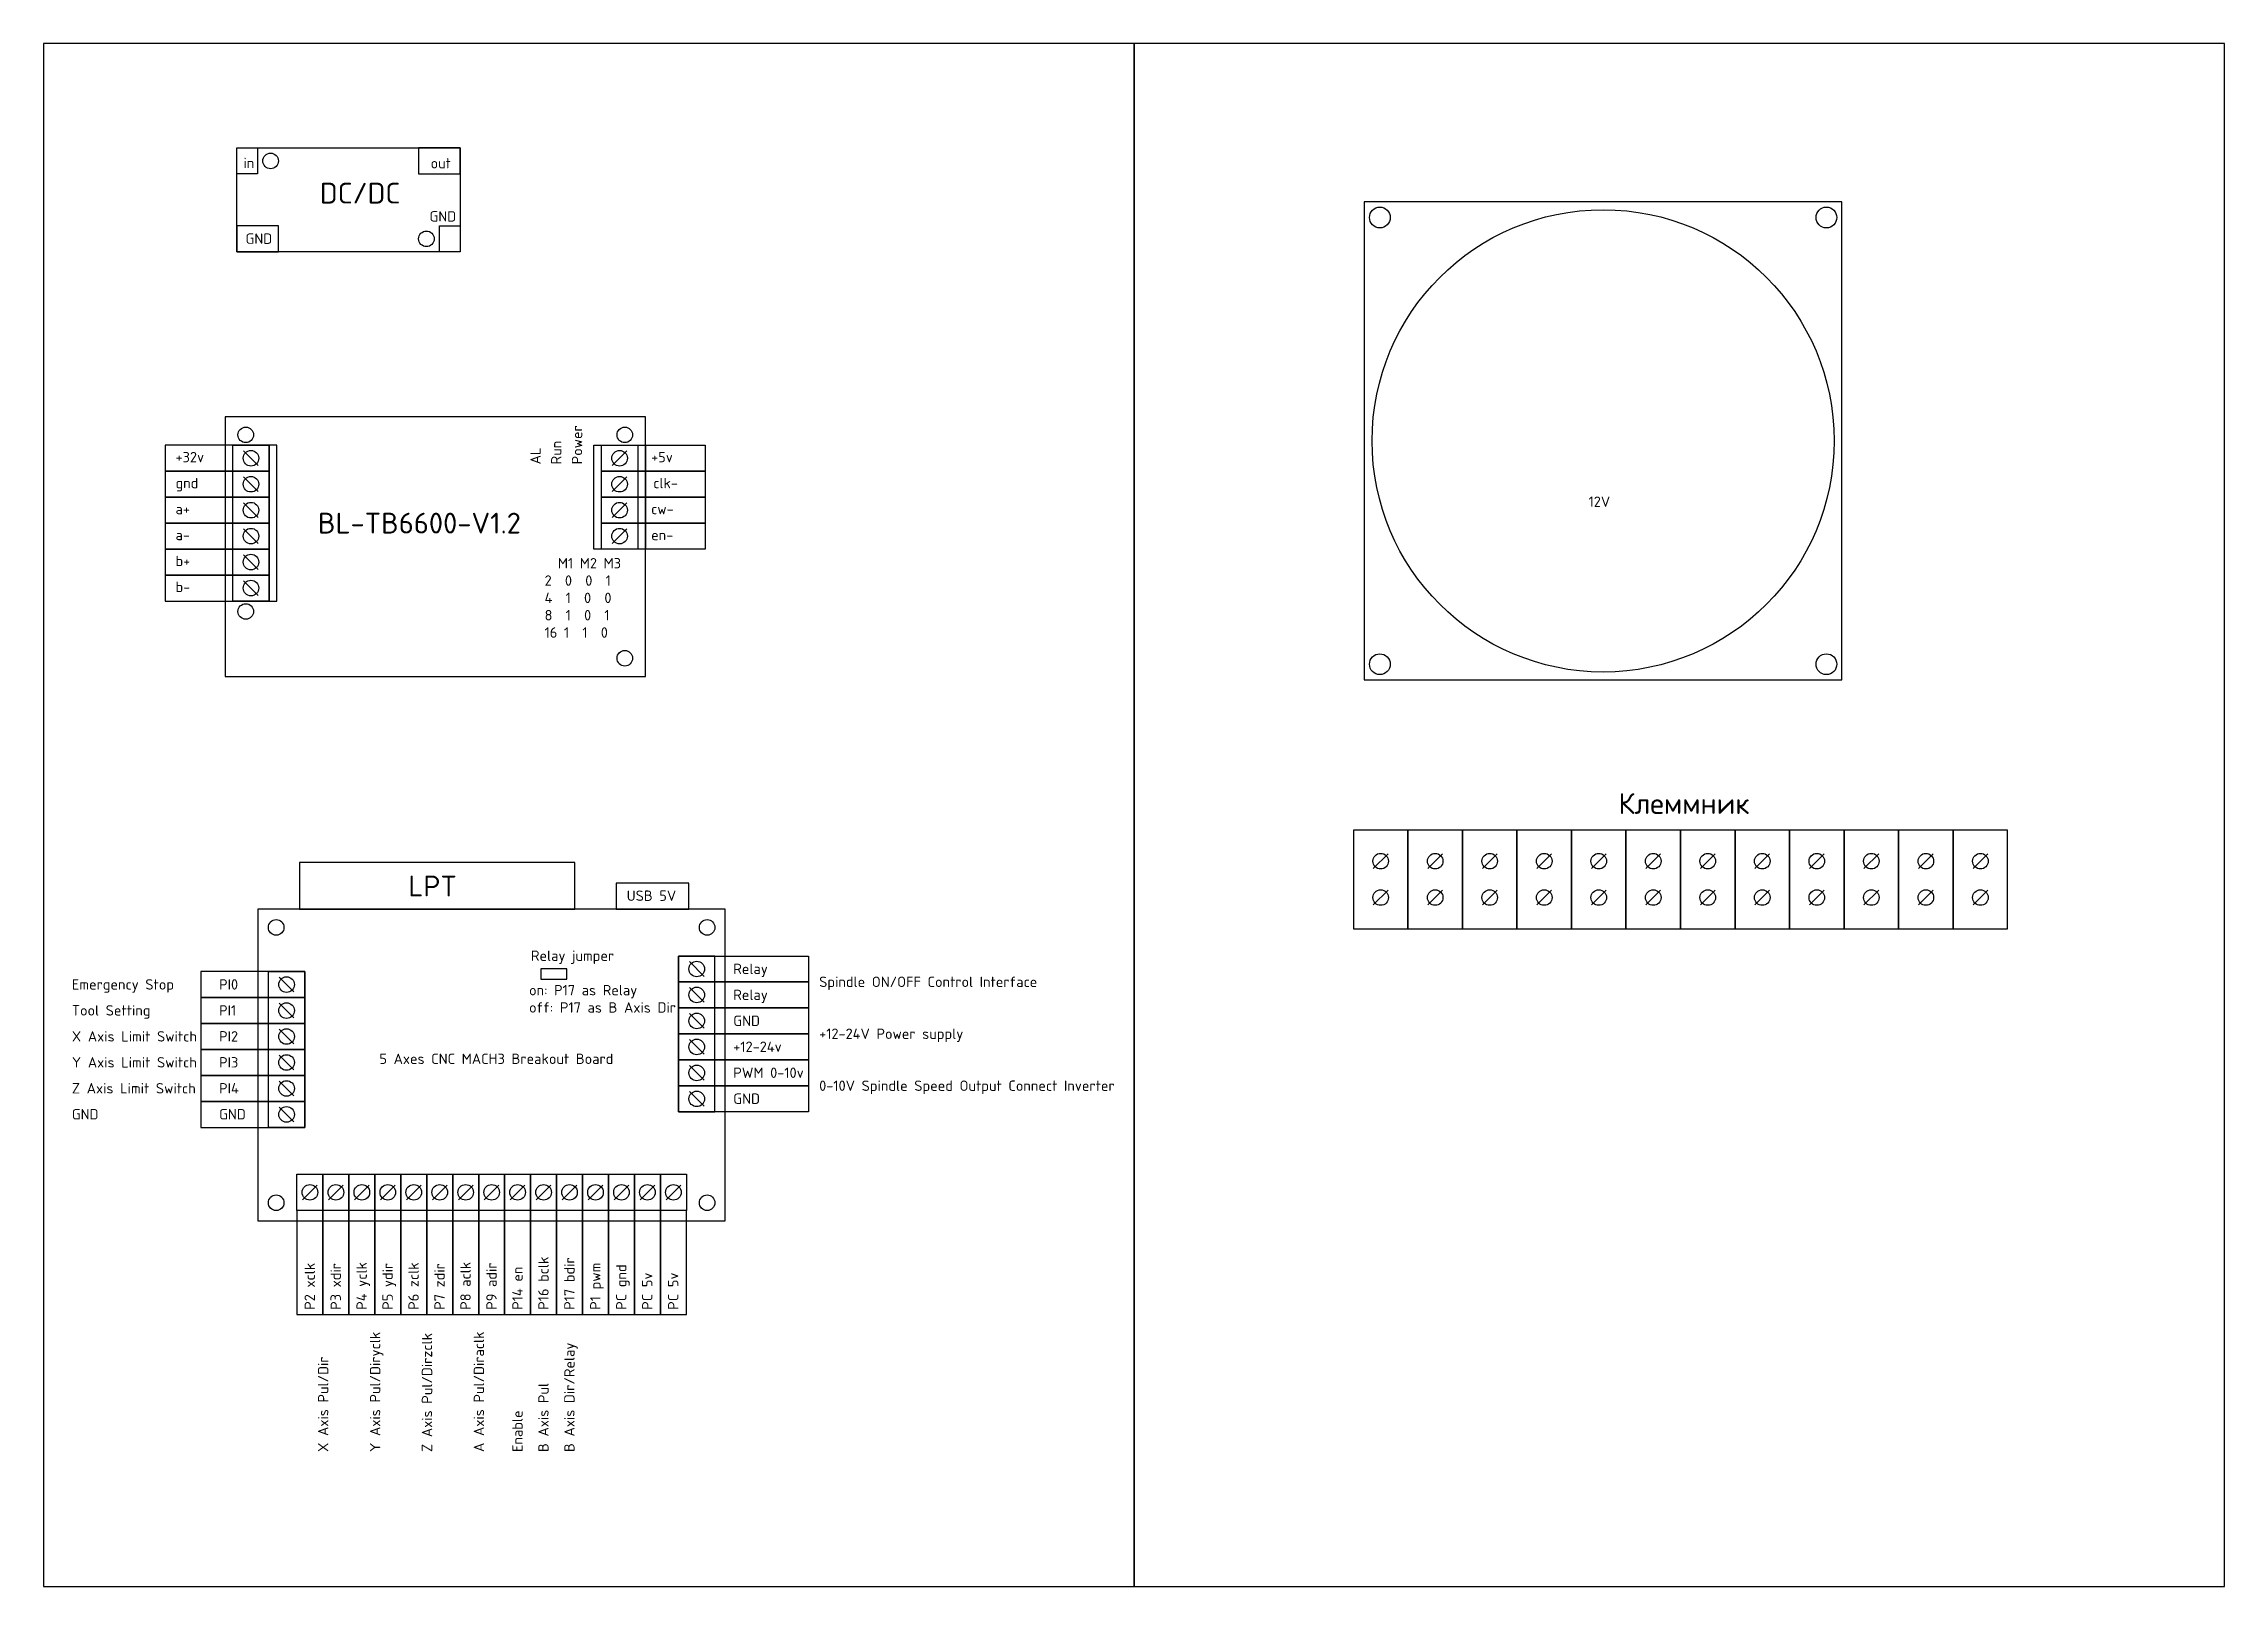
# Model space of a CAD drawing. Header units: millimetres. Extents: x 0 to 1196, y -142 to 844.
# Drawn here: x 0 to 420, y 547.3 to 844.3 of the extents above; entities that cross this region are included whole.
import ezdxf

# ---------------------------------------------------------------- set-up
doc = ezdxf.new("R2010")
doc.units = ezdxf.units.MM
doc.styles.get("Standard").update_dxf_attribs({"font": 'isocpeur.ttf'})

msp = doc.modelspace()

# ---------------------------------------------------------------- texts
for s, height, p in [('in', 2, (38.48, 820.322)), ('out', 2, (74.537, 820.279)), ('DC/DC', 4, (53.185, 813.51)), ('GND', 2, (74.322, 810.037)), ('GND', 2, (38.89, 805.746)), ('+32v', 2, (25.407, 763.696)), ('+5v', 2, (117.007, 763.696)), ('gnd', 2, (25.407, 758.696)), ('clk-', 2, (117.407, 758.696)), ('12V', 2, (297.546, 755.11)), ('a+', 2, (25.407, 753.696)), ('BL-TB6600-V1.2', 4, (52.823, 749.986)), ('cw-', 2, (117.007, 753.696)), ('a-', 2, (25.407, 748.696)), ('en-', 2, (117.007, 748.696)), ('b+', 2, (25.407, 743.696)), ('b-', 2, (25.407, 738.696)), ('Клеммник', 4, (303.321, 696.002)), ('LPT', 4, (70.252, 680.127)), ('USB 5V', 2, (112.298, 679.261)), ('Relay jumper', 2, (93.853, 667.706)), ('Emergency Stop', 2, (5.438, 662.18)), ('PI0', 2, (33.792, 662.18)), ('Relay', 2, (132.824, 665.18)), ('Spindle ON/OFF Control Interface', 2, (149.365, 662.68)), ('Relay', 2, (132.824, 660.18)), ('Tool Setting', 2, (5.438, 657.18)), ('PI1', 2, (33.792, 657.18)), ('GND', 2, (132.824, 655.18)), ('X Axis Limit Switch', 2, (5.438, 652.18)), ('PI2', 2, (33.792, 652.18)), ('+12-24v', 2, (132.824, 650.18)), ('+12-24V Power supply', 2, (149.365, 652.68)), ('Y Axis Limit Switch', 2, (5.438, 647.18)), ('PI3', 2, (33.792, 647.18)), ('5 Axes CNC MACH3 Breakout Board', 2, (64.674, 647.86)), ('PWM 0-10v', 2, (132.824, 645.18)), ('Z Axis Limit Switch', 2, (5.438, 642.18)), ('PI4', 2, (33.792, 642.18)), ('0-10V Spindle Speed Output Connect Inverter', 2, (149.365, 642.68)), ('GND', 2, (5.438, 637.18)), ('GND', 2, (33.792, 637.18)), ('GND', 2, (132.824, 640.18))]:
    msp.add_text(s, height=height).set_placement(p)
for s, p in [('Power', (103.732, 763.293)), ('AL', (95.732, 763.293)), ('Run', (99.732, 763.293)), ('P2 xclk', (52.255, 600.534)), ('P3 xdir', (57.255, 600.534)), ('P4 yclk', (62.255, 600.534)), ('P5 ydir', (67.255, 600.534)), ('P6 zclk', (72.255, 600.534)), ('P7 zdir', (77.255, 600.534)), ('P8 aclk', (82.255, 600.534)), ('P9 adir', (87.255, 600.534)), ('P16 bclk', (97.255, 600.534)), ('P17 bdir', (102.255, 600.534)), ('P1 pwm', (107.255, 600.534)), ('PC gnd', (112.255, 600.534)), ('P14 en', (92.255, 600.534)), ('PC 5v', (117.255, 600.534)), ('PC 5v', (122.255, 600.534)), ('Y Axis Pul/Diryclk', (64.837, 573.161)), ('Z Axis Pul/Dirzclk', (74.837, 573.161)), ('A Axis Pul/Diraclk', (84.837, 573.161)), ('B Axis Dir/Relay', (102.255, 573.161)), ('X Axis Pul/Dir', (54.837, 573.161)), ('B Axis Pul', (97.255, 573.161)), ('Enable', (92.255, 573.161))]:
    msp.add_text(s, height=2, rotation=90).set_placement(p)
at = {"char_height": 2, "attachment_point": 1}
for s, width, insert in [('  M1 M2 M3\\P2  0  0  1\\P4  1  0  0\\P8  1  0  1\\P16 1  1  0', 17.1792, (96.486, 745.261)), ('on: P17 as Relay\\Poff: P17 as B Axis Dir', 27.35943, (93.495, 663.077))]:
    msp.add_mtext_dynamic_manual_height_columns(s, width=width, gutter_width=139.933, heights=[0], dxfattribs=dict(at, insert=insert))

# ---------------------------------------------------------------- linework, layer by layer
for p, q in [((41.35, 763.062), (38.522, 765.891)), ((109.522, 763.062), (112.35, 765.891)), ((41.35, 758.062), (38.522, 760.891)), ((109.522, 758.062), (112.35, 760.891)), ((41.35, 753.062), (38.522, 755.891)), ((109.522, 753.062), (112.35, 755.891)), ((41.35, 748.062), (38.522, 750.891)), ((109.522, 748.062), (112.35, 750.891)), ((41.35, 743.062), (38.522, 745.891)), ((41.35, 738.062), (38.522, 740.891)), ((256.091, 685.488), (258.919, 688.317)), ((266.591, 685.488), (269.419, 688.317)), ((277.091, 685.488), (279.919, 688.317)), ((287.591, 685.488), (290.419, 688.317)), ((298.091, 685.488), (300.919, 688.317)), ((308.591, 685.488), (311.419, 688.317)), ((319.091, 685.488), (321.919, 688.317)), ((329.591, 685.488), (332.419, 688.317)), ((340.091, 685.488), (342.919, 688.317)), ((350.591, 685.488), (353.419, 688.317)), ((361.091, 685.488), (363.919, 688.317)), ((371.591, 685.488), (374.419, 688.317)), ((256.091, 678.488), (258.919, 681.317)), ((266.591, 678.488), (269.419, 681.317)), ((277.091, 678.488), (279.919, 681.317)), ((287.591, 678.488), (290.419, 681.317)), ((298.091, 678.488), (300.919, 681.317)), ((308.591, 678.488), (311.419, 681.317)), ((319.091, 678.488), (321.919, 681.317)), ((329.591, 678.488), (332.419, 681.317)), ((340.091, 678.488), (342.919, 681.317)), ((350.591, 678.488), (353.419, 681.317)), ((361.091, 678.488), (363.919, 681.317)), ((371.591, 678.488), (374.419, 681.317)), ((48.202, 661.732), (45.374, 664.561)), ((127.202, 664.732), (124.374, 667.561)), ((48.202, 656.732), (45.374, 659.561)), ((127.202, 659.732), (124.374, 662.561)), ((127.202, 654.732), (124.374, 657.561)), ((48.202, 651.732), (45.374, 654.561)), ((127.202, 649.732), (124.374, 652.561)), ((48.202, 646.732), (45.374, 649.561)), ((127.202, 644.732), (124.374, 647.561)), ((48.202, 641.732), (45.374, 644.561)), ((48.202, 636.732), (45.374, 639.561)), ((127.202, 639.732), (124.374, 642.561)), ((52.702, 624.561), (49.874, 621.732)), ((57.702, 624.561), (54.874, 621.732)), ((62.702, 624.561), (59.874, 621.732)), ((67.702, 624.561), (64.874, 621.732)), ((72.702, 624.561), (69.874, 621.732)), ((77.702, 624.561), (74.874, 621.732)), ((82.702, 624.561), (79.874, 621.732)), ((87.702, 624.561), (84.874, 621.732)), ((92.702, 624.561), (89.874, 621.732)), ((97.702, 624.561), (94.874, 621.732)), ((102.702, 624.561), (99.874, 621.732)), ((107.702, 624.561), (104.874, 621.732)), ((112.702, 624.561), (109.874, 621.732)), ((117.702, 624.561), (114.874, 621.732)), ((122.702, 624.561), (119.874, 621.732))]:
    msp.add_line(p, q)
for points in [[(0, 547.293), (210, 547.293), (210, 844.293), (0, 844.293)], [(210, 547.293), (420, 547.293), (420, 844.293), (210, 844.293)], [(37.216, 824.213), (80.216, 824.213), (80.216, 804.213), (37.216, 804.213)], [(37.216, 824.213), (41.216, 824.213), (41.216, 819.213), (37.216, 819.213)], [(80.216, 824.213), (72.216, 824.213), (72.216, 819.213), (80.216, 819.213)], [(254.349, 721.82), (346.349, 721.82), (346.349, 813.82), (254.349, 813.82)], [(37.216, 804.213), (45.216, 804.213), (45.216, 809.213), (37.216, 809.213)], [(80.216, 804.213), (76.216, 804.213), (76.216, 809.213), (80.216, 809.213)], [(34.936, 722.476), (115.936, 722.476), (115.936, 772.476), (34.936, 772.476)], [(43.436, 766.976), (23.436, 766.976), (23.436, 761.976), (43.436, 761.976)], [(34.936, 736.976), (44.936, 736.976), (44.936, 766.976), (34.936, 766.976)], [(43.436, 736.976), (36.436, 736.976), (36.436, 766.976), (43.436, 766.976)], [(115.936, 746.976), (105.936, 746.976), (105.936, 766.976), (115.936, 766.976)], [(107.436, 766.976), (127.436, 766.976), (127.436, 761.976), (107.436, 761.976)], [(114.436, 746.976), (107.436, 746.976), (107.436, 766.976), (114.436, 766.976)], [(43.436, 761.976), (23.436, 761.976), (23.436, 756.976), (43.436, 756.976)], [(107.436, 761.976), (127.436, 761.976), (127.436, 756.976), (107.436, 756.976)], [(43.436, 756.976), (23.436, 756.976), (23.436, 751.976), (43.436, 751.976)], [(107.436, 756.976), (127.436, 756.976), (127.436, 751.976), (107.436, 751.976)], [(43.436, 751.976), (23.436, 751.976), (23.436, 746.976), (43.436, 746.976)], [(107.436, 751.976), (127.436, 751.976), (127.436, 746.976), (107.436, 746.976)], [(43.436, 746.976), (23.436, 746.976), (23.436, 741.976), (43.436, 741.976)], [(43.436, 741.976), (23.436, 741.976), (23.436, 736.976), (43.436, 736.976)], [(252.255, 673.903), (378.255, 673.903), (378.255, 692.903), (252.255, 692.903)], [(252.255, 673.903), (262.755, 673.903), (262.755, 692.903), (252.255, 692.903)], [(262.755, 673.903), (273.255, 673.903), (273.255, 692.903), (262.755, 692.903)], [(273.255, 673.903), (283.755, 673.903), (283.755, 692.903), (273.255, 692.903)], [(283.755, 673.903), (294.255, 673.903), (294.255, 692.903), (283.755, 692.903)], [(294.255, 673.903), (304.755, 673.903), (304.755, 692.903), (294.255, 692.903)], [(304.755, 673.903), (315.255, 673.903), (315.255, 692.903), (304.755, 692.903)], [(315.255, 673.903), (325.755, 673.903), (325.755, 692.903), (315.255, 692.903)], [(325.755, 673.903), (336.255, 673.903), (336.255, 692.903), (325.755, 692.903)], [(336.255, 673.903), (346.755, 673.903), (346.755, 692.903), (336.255, 692.903)], [(346.755, 673.903), (357.255, 673.903), (357.255, 692.903), (346.755, 692.903)], [(357.255, 673.903), (367.755, 673.903), (367.755, 692.903), (357.255, 692.903)], [(367.755, 673.903), (378.255, 673.903), (378.255, 692.903), (367.755, 692.903)], [(49.288, 677.647), (102.288, 677.647), (102.288, 686.647), (49.288, 686.647)], [(110.288, 677.647), (124.288, 677.647), (124.288, 682.647), (110.288, 682.647)], [(41.288, 617.647), (131.288, 617.647), (131.288, 677.647), (41.288, 677.647)], [(122.288, 638.647), (129.288, 638.647), (129.288, 668.647), (122.288, 668.647)], [(122.288, 668.647), (147.288, 668.647), (147.288, 663.647), (122.288, 663.647)], [(50.288, 665.647), (30.288, 665.647), (30.288, 660.647), (50.288, 660.647)], [(50.288, 635.647), (43.288, 635.647), (43.288, 665.647), (50.288, 665.647)], [(100.756, 666.181), (95.756, 666.181), (95.756, 664.181), (100.756, 664.181)], [(122.288, 663.647), (147.288, 663.647), (147.288, 658.647), (122.288, 658.647)], [(50.288, 660.647), (30.288, 660.647), (30.288, 655.647), (50.288, 655.647)], [(50.288, 655.647), (30.288, 655.647), (30.288, 650.647), (50.288, 650.647)], [(122.288, 658.647), (147.288, 658.647), (147.288, 653.647), (122.288, 653.647)], [(122.288, 653.647), (147.288, 653.647), (147.288, 648.647), (122.288, 648.647)], [(50.288, 650.647), (30.288, 650.647), (30.288, 645.647), (50.288, 645.647)], [(122.288, 648.647), (147.288, 648.647), (147.288, 643.647), (122.288, 643.647)], [(50.288, 645.647), (30.288, 645.647), (30.288, 640.647), (50.288, 640.647)], [(122.288, 643.647), (147.288, 643.647), (147.288, 638.647), (122.288, 638.647)], [(50.288, 640.647), (30.288, 640.647), (30.288, 635.647), (50.288, 635.647)], [(48.788, 619.647), (48.788, 626.647), (123.788, 626.647), (123.788, 619.647)], [(53.788, 619.647), (48.788, 619.647), (48.788, 626.647), (53.788, 626.647)], [(58.788, 619.647), (53.788, 619.647), (53.788, 626.647), (58.788, 626.647)], [(63.788, 619.647), (58.788, 619.647), (58.788, 626.647), (63.788, 626.647)], [(68.788, 619.647), (63.788, 619.647), (63.788, 626.647), (68.788, 626.647)], [(73.788, 619.647), (68.788, 619.647), (68.788, 626.647), (73.788, 626.647)], [(78.788, 619.647), (73.788, 619.647), (73.788, 626.647), (78.788, 626.647)], [(83.788, 619.647), (78.788, 619.647), (78.788, 626.647), (83.788, 626.647)], [(88.788, 619.647), (83.788, 619.647), (83.788, 626.647), (88.788, 626.647)], [(93.788, 619.647), (88.788, 619.647), (88.788, 626.647), (93.788, 626.647)], [(98.788, 619.647), (93.788, 619.647), (93.788, 626.647), (98.788, 626.647)], [(103.788, 619.647), (98.788, 619.647), (98.788, 626.647), (103.788, 626.647)], [(108.788, 619.647), (103.788, 619.647), (103.788, 626.647), (108.788, 626.647)], [(113.788, 619.647), (108.788, 619.647), (108.788, 626.647), (113.788, 626.647)], [(118.788, 619.647), (113.788, 619.647), (113.788, 626.647), (118.788, 626.647)], [(123.788, 619.647), (118.788, 619.647), (118.788, 626.647), (123.788, 626.647)], [(48.788, 619.647), (48.788, 599.647), (53.788, 599.647), (53.788, 619.647)], [(53.788, 619.647), (53.788, 599.647), (58.788, 599.647), (58.788, 619.647)], [(58.788, 619.647), (58.788, 599.647), (63.788, 599.647), (63.788, 619.647)], [(63.788, 619.647), (63.788, 599.647), (68.788, 599.647), (68.788, 619.647)], [(68.788, 619.647), (68.788, 599.647), (73.788, 599.647), (73.788, 619.647)], [(73.788, 619.647), (73.788, 599.647), (78.788, 599.647), (78.788, 619.647)], [(78.788, 619.647), (78.788, 599.647), (83.788, 599.647), (83.788, 619.647)], [(83.788, 619.647), (83.788, 599.647), (88.788, 599.647), (88.788, 619.647)], [(88.788, 619.647), (88.788, 599.647), (93.788, 599.647), (93.788, 619.647)], [(93.788, 619.647), (93.788, 599.647), (98.788, 599.647), (98.788, 619.647)], [(98.788, 619.647), (98.788, 599.647), (103.788, 599.647), (103.788, 619.647)], [(103.788, 619.647), (103.788, 599.647), (108.788, 599.647), (108.788, 619.647)], [(108.788, 619.647), (108.788, 599.647), (113.788, 599.647), (113.788, 619.647)], [(113.788, 619.647), (113.788, 599.647), (118.788, 599.647), (118.788, 619.647)], [(118.788, 619.647), (118.788, 599.647), (123.788, 599.647), (123.788, 619.647)]]:
    msp.add_lwpolyline(points, close=True)
for centre, radius in [((43.716, 821.713), 1.5), ((257.349, 810.82), 2), ((300.349, 767.82), 44.5), ((343.349, 810.82), 2), ((73.716, 806.713), 1.5), ((38.936, 768.976), 1.5), ((111.936, 768.976), 1.5), ((39.936, 764.476), 1.5), ((110.936, 764.476), 1.5), ((39.936, 759.476), 1.5), ((110.936, 759.476), 1.5), ((39.936, 754.476), 1.5), ((110.936, 754.476), 1.5), ((39.936, 749.476), 1.5), ((110.936, 749.476), 1.5), ((39.936, 744.476), 1.5), ((39.936, 739.476), 1.5), ((38.936, 734.976), 1.5), ((111.936, 725.976), 1.5), ((257.349, 724.82), 2), ((343.349, 724.82), 2), ((257.505, 686.903), 1.5), ((268.005, 686.903), 1.5), ((278.505, 686.903), 1.5), ((289.005, 686.903), 1.5), ((299.505, 686.903), 1.5), ((310.005, 686.903), 1.5), ((320.505, 686.903), 1.5), ((331.005, 686.903), 1.5), ((341.505, 686.903), 1.5), ((352.005, 686.903), 1.5), ((362.505, 686.903), 1.5), ((373.005, 686.903), 1.5), ((257.505, 679.903), 1.5), ((268.005, 679.903), 1.5), ((278.505, 679.903), 1.5), ((289.005, 679.903), 1.5), ((299.505, 679.903), 1.5), ((310.005, 679.903), 1.5), ((320.505, 679.903), 1.5), ((331.005, 679.903), 1.5), ((341.505, 679.903), 1.5), ((352.005, 679.903), 1.5), ((362.505, 679.903), 1.5), ((373.005, 679.903), 1.5), ((44.788, 674.147), 1.5), ((127.788, 674.147), 1.5), ((46.788, 663.147), 1.5), ((125.788, 666.147), 1.5), ((46.788, 658.147), 1.5), ((125.788, 661.147), 1.5), ((125.788, 656.147), 1.5), ((46.788, 653.147), 1.5), ((125.788, 651.147), 1.5), ((46.788, 648.147), 1.5), ((125.788, 646.147), 1.5), ((46.788, 643.147), 1.5), ((125.788, 641.147), 1.5), ((46.788, 638.147), 1.5), ((44.788, 621.147), 1.5), ((51.288, 623.147), 1.5), ((56.288, 623.147), 1.5), ((61.288, 623.147), 1.5), ((66.288, 623.147), 1.5), ((71.288, 623.147), 1.5), ((76.288, 623.147), 1.5), ((81.288, 623.147), 1.5), ((86.288, 623.147), 1.5), ((91.288, 623.147), 1.5), ((96.288, 623.147), 1.5), ((101.288, 623.147), 1.5), ((106.288, 623.147), 1.5), ((111.288, 623.147), 1.5), ((116.288, 623.147), 1.5), ((121.288, 623.147), 1.5), ((127.788, 621.147), 1.5)]:
    msp.add_circle(centre, radius)

msp.set_redraw_order([(e.dxf.handle, doc.entitydb.next_handle()) for e in msp.query("TEXT MTEXT ATTDEF DIMENSION ARC_DIMENSION")])  # texts and dimensions are drawn at this point

doc.saveas('drawing.dxf')
